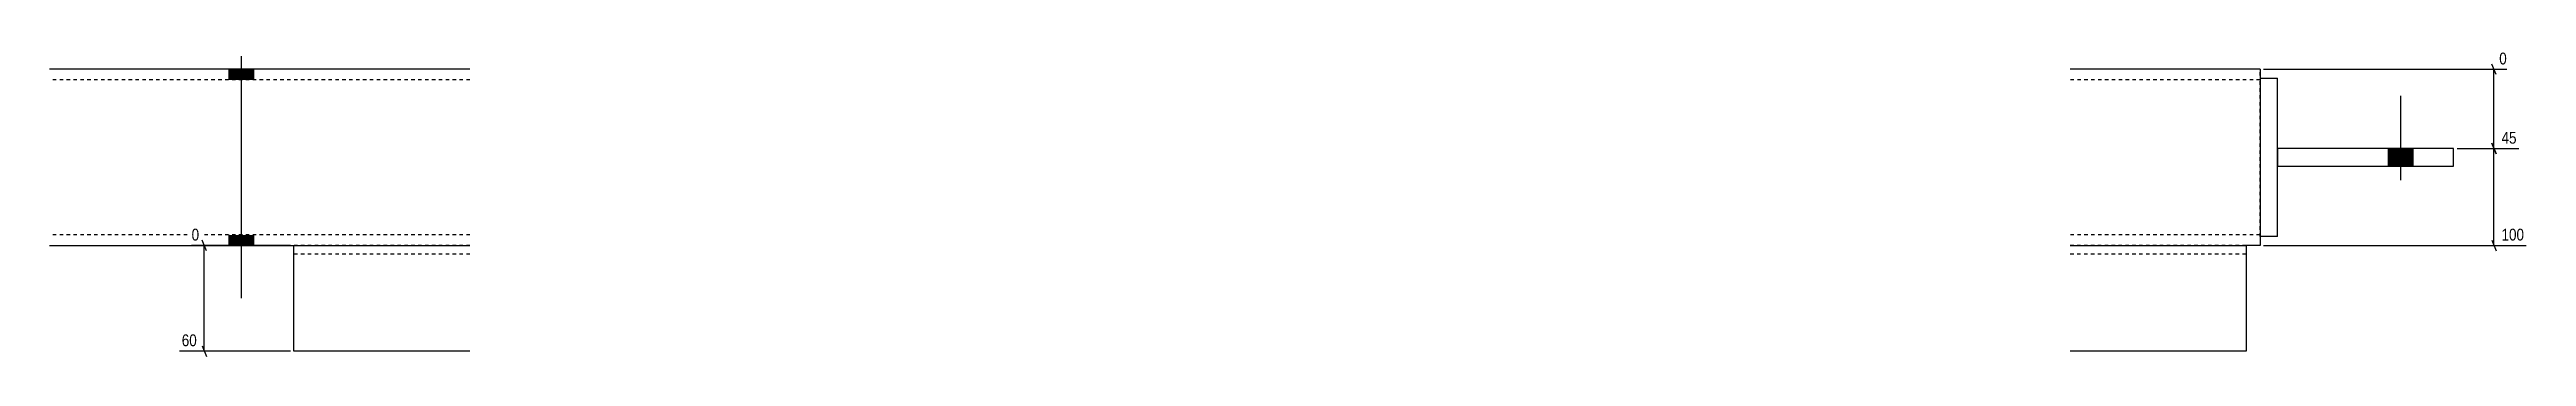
# Model space of a CAD drawing. Header units: millimetres. Extents: x 5 to 26277, y 5 to 1235.
# Drawn here: x 15505 to 16914, y 5 to 179 of the extents above; entities that cross this region are included whole.
import ezdxf

# ---------------------------------------------------------------- set-up
doc = ezdxf.new("R2010")
doc.units = ezdxf.units.MM
doc.linetypes.add('DXK_LINE_DOT2', pattern=[3.9198, 1.9599, -1.9599])
doc.layers.add('MÅLSÆTNING', color=7, linetype='Continuous')
doc.layers.add('STÅL', color=7, linetype='Continuous')
doc.styles.add('Arial Narrow', font='ARIALN.TTF', dxfattribs={"height": 0.2})

msp = doc.modelspace()

# ---------------------------------------------------------------- hatches: boundary and pattern name
at = {"layer": 'STÅL', "linetype": 'Continuous'}
for points in [[(15621.3, 167.8), (15607.3, 167.8), (15607.3, 161.8), (15621.3, 161.8)], [(15621.3, 167.8), (15607.3, 167.8), (15607.3, 161.8), (15621.3, 161.8)], [(16849.3, 122.8), (16835.3, 122.8), (16835.3, 112.8), (16849.3, 112.8)], [(16849.3, 122.8), (16835.3, 122.8), (16835.3, 112.8), (16849.3, 112.8)], [(15621.3, 73.8), (15607.3, 73.8), (15607.3, 67.8), (15621.3, 67.8)], [(15621.3, 73.8), (15607.3, 73.8), (15607.3, 67.8), (15621.3, 67.8)]]:
    msp.add_hatch(color=96, dxfattribs=at).paths.add_polyline_path(points)

# ---------------------------------------------------------------- linework, layer by layer
at = {"layer": 'MÅLSÆTNING', "color": 7, "linetype": 'Continuous'}
for p, q in [((16896.5, 164.8), (16894.1, 170.8)), ((16764.3, 167.8), (16902.6, 167.8)), ((16895.3, 122.8), (16895.3, 167.8)), ((16874.3, 122.8), (16909.4, 122.8)), ((16874.3, 122.8), (16909.4, 122.8)), ((16894.1, 125.8), (16896.5, 119.8)), ((16896.5, 119.8), (16894.1, 125.8)), ((16895.3, 67.8), (16895.3, 122.8)), ((15594.5, 64.8), (15592.1, 70.8)), ((16894.1, 70.8), (16896.5, 64.8)), ((15642.3, 67.8), (15586.1, 67.8)), ((15593.3, 7.8), (15593.3, 67.8)), ((16764.3, 67.8), (16913.7, 67.8)), ((15642.3, 7.8), (15579.2, 7.8)), ((15592.1, 10.8), (15594.5, 4.8))]:
    msp.add_line(p, q, dxfattribs=at)
at = {"layer": 'STÅL', "color": 96, "linetype": 'Continuous'}
for p, q in [((15614.3, 175.3), (15614.3, 37.8)), ((15614.3, 175.3), (15614.3, 37.8)), ((15607.3, 167.8), (15607.3, 161.8)), ((15607.3, 167.8), (15607.3, 161.8)), ((15621.3, 167.8), (15621.3, 161.8)), ((15621.3, 167.8), (15621.3, 161.8)), ((16842.3, 104.8), (16842.3, 152.8)), ((16842.3, 104.8), (16842.3, 152.8)), ((16835.3, 112.8), (16835.3, 122.8)), ((16835.3, 112.8), (16835.3, 122.8)), ((16849.3, 112.8), (16849.3, 122.8)), ((16849.3, 112.8), (16849.3, 122.8)), ((15607.3, 73.8), (15607.3, 67.8)), ((15607.3, 73.8), (15607.3, 67.8)), ((15621.3, 73.8), (15621.3, 67.8)), ((15621.3, 73.8), (15621.3, 67.8))]:
    msp.add_line(p, q, dxfattribs=at)
at = {"layer": 'STÅL', "color": 2, "linetype": 'Continuous'}
for p, q in [((15744.3, 167.8), (15505.3, 167.8)), ((16762.3, 167.8), (16654.3, 167.8)), ((16762.3, 167.8), (16762.3, 166.9)), ((16762.3, 166.9), (16762.3, 155.8)), ((16762.3, 162.8), (16772.3, 162.8)), ((16762.3, 155.8), (16762.3, 79.8)), ((16772.3, 72.8), (16772.3, 162.8)), ((16772.3, 122.8), (16772.3, 112.8)), ((16872.3, 122.8), (16772.3, 122.8)), ((16772.3, 112.8), (16872.3, 112.8)), ((16872.3, 112.8), (16872.3, 122.8)), ((16762.3, 79.8), (16762.3, 67.8)), ((16772.3, 72.8), (16762.3, 72.8)), ((15505.3, 67.8), (15644.3, 67.8)), ((15644.3, 7.8), (15644.3, 67.8)), ((15644.3, 67.8), (15744.3, 67.8)), ((16654.3, 67.8), (16754.3, 67.8)), ((16754.3, 67.8), (16754.3, 7.8)), ((16762.3, 67.8), (16754.3, 67.8)), ((15744.3, 7.8), (15644.3, 7.8)), ((16754.3, 7.8), (16654.3, 7.8))]:
    msp.add_line(p, q, dxfattribs=at)
at = {"layer": 'STÅL', "color": 7, "linetype": 'DXK_LINE_DOT2'}
for p, q in [((15744.3, 161.8), (15505.3, 161.8)), ((16762.3, 161.8), (16654.3, 161.8)), ((16762.3, 164.3), (16762.3, 167.8)), ((16762.3, 72.8), (16762.3, 162.8)), ((15744.3, 73.8), (15505.3, 73.8)), ((16762.3, 73.8), (16654.3, 73.8)), ((15744.3, 67.8), (15644.3, 67.8)), ((15744.3, 62.8), (15644.3, 62.8)), ((16754.3, 67.8), (16654.3, 67.8)), ((16754.3, 62.8), (16654.3, 62.8))]:
    msp.add_line(p, q, dxfattribs=at)

# ---------------------------------------------------------------- next in the draw order: wipeouts: each hides what was drawn before it
at = {"color": 0, "linetype": 'Continuous'}
for points in [[(16904, 169.2), (16904, 179), (16896.9, 179), (16896.9, 169.2)], [(16909.5, 124.2), (16909.5, 134), (16898.2, 134), (16898.2, 124.2)], [(15591.7, 69.2), (15591.7, 79), (15584.7, 79), (15584.7, 69.2)], [(16913.8, 69.2), (16913.8, 79), (16898.2, 79), (16898.2, 69.2)], [(15590.4, 9.2), (15590.4, 19), (15579.1, 19), (15579.1, 9.2)]]:
    msp.add_wipeout(points, dxfattribs=at).dxf.layer = 'MÅLSÆTNING'

# ---------------------------------------------------------------- next in the draw order: texts
at = {"layer": 'MÅLSÆTNING', "color": 3, "linetype": 'Continuous', "style": 'Arial Narrow'}
for s, p in [('0', (16898.3, 170.6)), ('45', (16899.6, 125.6)), ('0', (15586.1, 70.6)), ('100', (16899.6, 70.6)), ('60', (15580.5, 10.6))]:
    msp.add_text(s, height=6.68, dxfattribs=at).set_placement(p)

doc.saveas('drawing.dxf')
